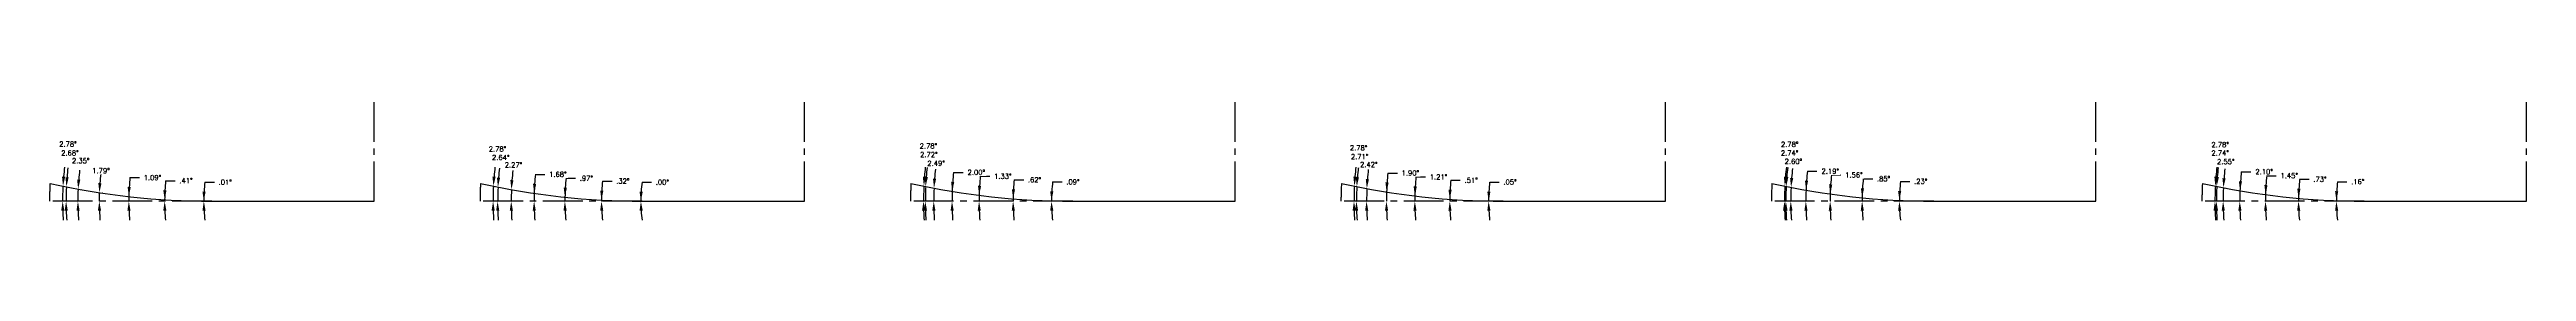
# Model space of a CAD drawing. Extents: x 129 to 184.4, y 10.4 to 28.2.
# Drawn here: x 129.47 to 176.22, y 10.4 to 12.66 of the extents above; entities that cross this region are included whole.
import ezdxf

# ---------------------------------------------------------------- set-up
doc = ezdxf.new("R2010")
doc.units = 0
doc.header["$MEASUREMENT"] = 0
doc.header["$PDMODE"] = 35
doc.linetypes.add('CENTER2', pattern=[1.125, 0.75, -0.125, 0.125, -0.125])
doc.layers.get('0').update_dxf_attribs({"linetype": 'CONTINUOUS'})
doc.layers.get('Defpoints').update_dxf_attribs({"color": 10, "linetype": 'CONTINUOUS'})
doc.layers.add('CLine', color=5, linetype='CENTER2')
doc.layers.add('Dims', color=4, linetype='CONTINUOUS')
doc.styles.add('RomanS', font='romans')
doc.dimstyles.get("Standard").update_dxf_attribs({"dimtxt": 0.094, "dimasz": 0.18, "dimexe": 0.0625, "dimexo": 0.0625, "dimgap": 0.09, "dimtad": 0, "dimtih": 1, "dimtoh": 1, "dimdec": 4, "dimzin": 4, "dimdsep": 46, "dimtxsty": 'RomanS', "dimcen": 0.09, "dimazin": 1, "dimtfac": 1, "dimtdec": 4, "dimtofl": 0, "dimtmove": 0, "dimatfit": 1, "dimfxl": 1, "dimtfill": 1, "dimtolj": 1, "dimtzin": 0, "dimarcsym": 0})

# ---------------------------------------------------------------- blocks, each defined once
blk = doc.blocks.new('*D151')
at = {"layer": 'Defpoints', "color": 0, "transparency": 16777216}
for p in [(130.964, 10.845), (130.964, 10.786), (130.964, 10.757), (135.593, 10.757)]:
    blk.add_point(p, dxfattribs=at)
at = {"layer": 'Dims', "color": 0, "lineweight": -2, "transparency": 16777216}
blk.add_line((130.985, 11.204), (131.165, 11.204), dxfattribs=at)
for start, end in [(174.4558, 178.9129), (174.4567, 176.6848), (182.2281, 184.4562)]:
    blk.add_arc((135.593, 10.757), 4.629, start, end, dxfattribs=at)
at = {"layer": 'Dims', "color": 0, "transparency": 16777216}
for points in [[(130.937, 10.576), (130.997, 10.577), (130.964, 10.757)], [(131.001, 11.023), (130.941, 11.026), (130.964, 10.845)]]:
    blk.add_solid(points, dxfattribs=at)
at = {"layer": 'Dims', "color": 0, "transparency": 16777216, "insert": (131.41, 11.204), "char_height": 0.094, "attachment_point": 5, "style": 'RomanS', "bg_fill": 3, "box_fill_scale": 1.25, "bg_fill_color": 256, "bg_fill_true_color": 13158600, "bg_fill_transparency": 0}
blk.add_mtext('\\A1;1.09°', dxfattribs=at)
blk = doc.blocks.new('*D152')
at = {"layer": 'Defpoints', "color": 0, "transparency": 16777216}
for p in [(131.64, 10.785), (131.64, 10.766), (131.64, 10.757), (135.593, 10.757)]:
    blk.add_point(p, dxfattribs=at)
at = {"layer": 'Dims', "color": 0, "lineweight": -2, "transparency": 16777216}
blk.add_line((131.659, 11.145), (131.839, 11.145), dxfattribs=at)
for start, end in [(174.3694, 179.5893), (174.3707, 176.98), (182.6093, 185.2186)]:
    blk.add_arc((135.593, 10.757), 3.953, start, end, dxfattribs=at)
at = {"layer": 'Dims', "color": 0, "transparency": 16777216}
for points in [[(131.614, 10.576), (131.674, 10.577), (131.64, 10.757)], [(131.675, 10.964), (131.615, 10.966), (131.64, 10.785)]]:
    blk.add_solid(points, dxfattribs=at)
at = {"layer": 'Dims', "color": 0, "transparency": 16777216, "insert": (132.043, 11.145), "char_height": 0.094, "attachment_point": 5, "style": 'RomanS', "bg_fill": 3, "box_fill_scale": 1.25, "bg_fill_color": 256, "bg_fill_true_color": 13158600, "bg_fill_transparency": 0}
blk.add_mtext('\\A1;.41°', dxfattribs=at)
blk = doc.blocks.new('*D153')
at = {"layer": 'Defpoints', "color": 0, "transparency": 16777216}
for p in [(130.404, 10.757), (130.407, 10.919), (130.407, 10.811), (135.593, 10.757)]:
    blk.add_point(p, dxfattribs=at)
at = {"layer": 'Dims', "color": 0, "lineweight": -2, "transparency": 16777216}
for p, q in [((130.467, 10.757), (130.469, 10.757)), ((130.469, 10.917), (130.472, 10.917))]:
    blk.add_line(p, q, dxfattribs=at)
for start, end in [(174.2335, 176.2223), (181.9888, 183.9776)]:
    blk.add_arc((135.593, 10.757), 5.186, start, end, dxfattribs=at)
at = {"layer": 'Dims', "color": 0, "transparency": 16777216}
for points in [[(130.38, 10.576), (130.44, 10.577), (130.407, 10.757)], [(130.448, 11.097), (130.388, 11.1), (130.409, 10.919)]]:
    blk.add_solid(points, dxfattribs=at)
at = {"layer": 'Dims', "color": 0, "transparency": 16777216, "insert": (130.439, 11.333), "char_height": 0.094, "attachment_point": 5, "style": 'RomanS', "bg_fill": 3, "box_fill_scale": 1.25, "bg_fill_color": 256, "bg_fill_true_color": 13158600, "bg_fill_transparency": 0}
blk.add_mtext('\\A1;1.79°', dxfattribs=at)
blk = doc.blocks.new('*D154')
at = {"layer": 'Defpoints', "color": 0, "transparency": 16777216}
for p in [(130.001, 10.757), (130.004, 10.833), (130.006, 10.986), (135.593, 10.757)]:
    blk.add_point(p, dxfattribs=at)
at = {"layer": 'Dims', "color": 0, "lineweight": -2, "transparency": 16777216}
for p, q in [((130.064, 10.757), (130.066, 10.757)), ((130.068, 10.984), (130.07, 10.983))]:
    blk.add_line(p, q, dxfattribs=at)
for start, end in [(173.9578, 175.8031), (181.8452, 183.6905)]:
    blk.add_arc((135.593, 10.757), 5.589, start, end, dxfattribs=at)
at = {"layer": 'Dims', "color": 0, "transparency": 16777216}
for points in [[(129.976, 10.576), (130.036, 10.577), (130.003, 10.757)], [(130.048, 11.164), (129.988, 11.167), (130.008, 10.986)]]:
    blk.add_solid(points, dxfattribs=at)
at = {"layer": 'Dims', "color": 0, "transparency": 16777216, "insert": (130.056, 11.522), "char_height": 0.094, "attachment_point": 5, "style": 'RomanS', "bg_fill": 3, "box_fill_scale": 1.25, "bg_fill_color": 256, "bg_fill_true_color": 13158600, "bg_fill_transparency": 0}
blk.add_mtext('\\A1;2.35°', dxfattribs=at)
blk = doc.blocks.new('*D155')
at = {"layer": 'Defpoints', "color": 0, "transparency": 16777216}
for p in [(129.779, 10.757), (129.781, 10.847), (129.786, 11.028), (135.593, 10.757)]:
    blk.add_point(p, dxfattribs=at)
at = {"layer": 'Dims', "color": 0, "lineweight": -2, "transparency": 16777216}
for p, q in [((129.842, 10.757), (129.843, 10.757)), ((129.848, 11.025), (129.849, 11.025))]:
    blk.add_line(p, q, dxfattribs=at)
for start, end in [(173.7732, 175.5475), (181.7744, 183.5487)]:
    blk.add_arc((135.593, 10.757), 5.813, start, end, dxfattribs=at)
at = {"layer": 'Dims', "color": 0, "transparency": 16777216}
for points in [[(129.753, 10.576), (129.813, 10.577), (129.78, 10.757)], [(129.828, 11.206), (129.768, 11.21), (129.786, 11.028)]]:
    blk.add_solid(points, dxfattribs=at)
at = {"layer": 'Dims', "color": 0, "transparency": 16777216, "insert": (129.852, 11.669), "char_height": 0.094, "attachment_point": 5, "style": 'RomanS', "bg_fill": 3, "box_fill_scale": 1.25, "bg_fill_color": 256, "bg_fill_true_color": 13158600, "bg_fill_transparency": 0}
blk.add_mtext('\\A1;2.68°', dxfattribs=at)
blk = doc.blocks.new('*D156')
at = {"layer": 'Defpoints', "color": 0, "transparency": 16777216}
for p in [(129.714, 10.757), (129.716, 10.852), (129.721, 11.042), (135.593, 10.757)]:
    blk.add_point(p, dxfattribs=at)
at = {"layer": 'Dims', "color": 0, "lineweight": -2, "transparency": 16777216}
for p, q in [((129.776, 10.757), (129.777, 10.757)), ((129.783, 11.038), (129.784, 11.038))]:
    blk.add_line(p, q, dxfattribs=at)
for start, end in [(173.7137, 175.4684), (181.7547, 183.5094)]:
    blk.add_arc((135.593, 10.757), 5.878, start, end, dxfattribs=at)
at = {"layer": 'Dims', "color": 0, "transparency": 16777216}
for points in [[(129.763, 11.219), (129.703, 11.223), (129.722, 11.041)], [(129.688, 10.576), (129.748, 10.577), (129.715, 10.757)]]:
    blk.add_solid(points, dxfattribs=at)
at = {"layer": 'Dims', "color": 0, "transparency": 16777216, "insert": (129.815, 11.838), "char_height": 0.094, "attachment_point": 5, "style": 'RomanS', "bg_fill": 3, "box_fill_scale": 1.25, "bg_fill_color": 256, "bg_fill_true_color": 13158600, "bg_fill_transparency": 0}
blk.add_mtext('\\A1;2.78°', dxfattribs=at)
blk = doc.blocks.new('*D157')
at = {"layer": 'Defpoints', "color": 0, "transparency": 16777216}
for p in [(132.379, 10.757), (132.379, 10.757), (132.379, 10.757), (135.593, 10.757)]:
    blk.add_point(p, dxfattribs=at)
at = {"layer": 'Dims', "color": 0, "lineweight": -2, "transparency": 16777216}
blk.add_line((132.399, 11.117), (132.579, 11.117), dxfattribs=at)
for start, end in [(173.5636, 179.9855), (173.5661, 176.7758), (183.2097, 186.4194)]:
    blk.add_arc((135.593, 10.757), 3.214, start, end, dxfattribs=at)
at = {"layer": 'Dims', "color": 0, "transparency": 16777216}
for points in [[(132.414, 10.937), (132.354, 10.938), (132.379, 10.757)], [(132.354, 10.576), (132.414, 10.578), (132.379, 10.757)]]:
    blk.add_solid(points, dxfattribs=at)
at = {"layer": 'Dims', "color": 0, "transparency": 16777216, "insert": (132.783, 11.117), "char_height": 0.094, "attachment_point": 5, "style": 'RomanS', "bg_fill": 3, "box_fill_scale": 1.25, "bg_fill_color": 256, "bg_fill_true_color": 13158600, "bg_fill_transparency": 0}
blk.add_mtext('\\A1;.01°', dxfattribs=at)
blk = doc.blocks.new('*D158')
at = {"layer": 'Defpoints', "color": 0, "transparency": 16777216}
for p in [(140.629, 10.757), (140.629, 10.757), (140.629, 10.757), (143.718, 10.757)]:
    blk.add_point(p, dxfattribs=at)
at = {"layer": 'Dims', "color": 0, "lineweight": -2, "transparency": 16777216}
blk.add_line((140.65, 11.116), (140.83, 11.116), dxfattribs=at)
for start, end in [(173.3175, 179.9995), (173.3204, 176.66), (183.3396, 186.6792)]:
    blk.add_arc((143.718, 10.757), 3.089, start, end, dxfattribs=at)
at = {"layer": 'Dims', "color": 0, "transparency": 16777216}
for points in [[(140.664, 10.936), (140.604, 10.937), (140.629, 10.757)], [(140.604, 10.576), (140.664, 10.578), (140.629, 10.757)]]:
    blk.add_solid(points, dxfattribs=at)
at = {"layer": 'Dims', "color": 0, "transparency": 16777216, "insert": (141.034, 11.116), "char_height": 0.094, "attachment_point": 5, "style": 'RomanS', "bg_fill": 3, "box_fill_scale": 1.25, "bg_fill_color": 256, "bg_fill_true_color": 13158600, "bg_fill_transparency": 0}
blk.add_mtext('\\A1;.00°', dxfattribs=at)
blk = doc.blocks.new('*D159')
at = {"layer": 'Defpoints', "color": 0, "transparency": 16777216}
for p in [(139.885, 10.778), (139.885, 10.764), (139.885, 10.757), (143.718, 10.757)]:
    blk.add_point(p, dxfattribs=at)
at = {"layer": 'Dims', "color": 0, "lineweight": -2, "transparency": 16777216}
blk.add_line((139.904, 11.137), (140.084, 11.137), dxfattribs=at)
for start, end in [(174.2992, 179.6833), (174.3007, 176.992), (182.6913, 185.3827)]:
    blk.add_arc((143.718, 10.757), 3.832, start, end, dxfattribs=at)
at = {"layer": 'Dims', "color": 0, "transparency": 16777216}
for points in [[(139.86, 10.576), (139.92, 10.577), (139.885, 10.757)], [(139.921, 10.957), (139.861, 10.959), (139.885, 10.778)]]:
    blk.add_solid(points, dxfattribs=at)
at = {"layer": 'Dims', "color": 0, "transparency": 16777216, "insert": (140.288, 11.137), "char_height": 0.094, "attachment_point": 5, "style": 'RomanS', "bg_fill": 3, "box_fill_scale": 1.25, "bg_fill_color": 256, "bg_fill_true_color": 13158600, "bg_fill_transparency": 0}
blk.add_mtext('\\A1;.32°', dxfattribs=at)
blk = doc.blocks.new('*D160')
at = {"layer": 'Defpoints', "color": 0, "transparency": 16777216}
for p in [(139.194, 10.757), (139.195, 10.833), (139.195, 10.782), (143.718, 10.757)]:
    blk.add_point(p, dxfattribs=at)
at = {"layer": 'Dims', "color": 0, "lineweight": -2, "transparency": 16777216}
blk.add_line((139.216, 11.192), (139.396, 11.192), dxfattribs=at)
for start, end in [(174.4716, 179.0329), (174.4725, 176.7527), (182.2802, 184.5605)]:
    blk.add_arc((143.718, 10.757), 4.523, start, end, dxfattribs=at)
at = {"layer": 'Dims', "color": 0, "transparency": 16777216}
for points in [[(139.168, 10.576), (139.228, 10.577), (139.194, 10.757)], [(139.232, 11.012), (139.172, 11.014), (139.195, 10.833)]]:
    blk.add_solid(points, dxfattribs=at)
at = {"layer": 'Dims', "color": 0, "transparency": 16777216, "insert": (139.6, 11.192), "char_height": 0.094, "attachment_point": 5, "style": 'RomanS', "bg_fill": 3, "box_fill_scale": 1.25, "bg_fill_color": 256, "bg_fill_true_color": 13158600, "bg_fill_transparency": 0}
blk.add_mtext('\\A1;.97°', dxfattribs=at)
blk = doc.blocks.new('*D161')
at = {"layer": 'Defpoints', "color": 0, "transparency": 16777216}
for p in [(138.613, 10.807), (138.613, 10.757), (138.615, 10.906), (143.718, 10.757)]:
    blk.add_point(p, dxfattribs=at)
at = {"layer": 'Dims', "color": 0, "lineweight": -2, "transparency": 16777216}
blk.add_line((138.638, 11.265), (138.818, 11.265), dxfattribs=at)
for start, end in [(174.2808, 178.322), (174.2814, 176.3017), (182.0203, 184.0405)]:
    blk.add_arc((143.718, 10.757), 5.105, start, end, dxfattribs=at)
at = {"layer": 'Dims', "color": 0, "transparency": 16777216}
for points in [[(138.586, 10.576), (138.646, 10.577), (138.613, 10.757)], [(138.653, 11.085), (138.593, 11.087), (138.615, 10.906)]]:
    blk.add_solid(points, dxfattribs=at)
at = {"layer": 'Dims', "color": 0, "transparency": 16777216, "insert": (139.062, 11.265), "char_height": 0.094, "attachment_point": 5, "style": 'RomanS', "bg_fill": 3, "box_fill_scale": 1.25, "bg_fill_color": 256, "bg_fill_true_color": 13158600, "bg_fill_transparency": 0}
blk.add_mtext('\\A1;1.68°', dxfattribs=at)
blk = doc.blocks.new('*D162')
at = {"layer": 'Defpoints', "color": 0, "transparency": 16777216}
for p in [(138.181, 10.83), (138.181, 10.757), (138.186, 10.976), (143.718, 10.757)]:
    blk.add_point(p, dxfattribs=at)
at = {"layer": 'Dims', "color": 0, "lineweight": -2, "transparency": 16777216}
for p, q in [((138.119, 10.757), (138.118, 10.757)), ((138.123, 10.979), (138.123, 10.979))]:
    blk.add_line(p, q, dxfattribs=at)
for start, end in [(174.0021, 175.8649), (181.8627, 183.7255)]:
    blk.add_arc((143.718, 10.757), 5.537, start, end, dxfattribs=at)
at = {"layer": 'Dims', "color": 0, "transparency": 16777216}
for points in [[(138.154, 10.576), (138.214, 10.577), (138.181, 10.757)], [(138.225, 11.154), (138.165, 11.158), (138.185, 10.976)]]:
    blk.add_solid(points, dxfattribs=at)
at = {"layer": 'Dims', "color": 0, "transparency": 16777216, "insert": (138.224, 11.444), "char_height": 0.094, "attachment_point": 5, "style": 'RomanS', "bg_fill": 3, "box_fill_scale": 1.25, "bg_fill_color": 256, "bg_fill_true_color": 13158600, "bg_fill_transparency": 0}
blk.add_mtext('\\A1;2.27°', dxfattribs=at)
blk = doc.blocks.new('*D163')
at = {"layer": 'Defpoints', "color": 0, "transparency": 16777216}
for p in [(137.925, 10.846), (137.928, 10.757), (137.934, 11.024), (143.718, 10.757)]:
    blk.add_point(p, dxfattribs=at)
at = {"layer": 'Dims', "color": 0, "lineweight": -2, "transparency": 16777216}
for p, q in [((137.866, 10.757), (137.862, 10.757)), ((137.872, 11.026), (137.868, 11.027))]:
    blk.add_line(p, q, dxfattribs=at)
for start, end in [(173.7967, 175.577), (181.7803, 183.5606)]:
    blk.add_arc((143.718, 10.757), 5.793, start, end, dxfattribs=at)
at = {"layer": 'Dims', "color": 0, "transparency": 16777216}
for points in [[(137.897, 10.576), (137.957, 10.577), (137.924, 10.757)], [(137.972, 11.202), (137.912, 11.205), (137.931, 11.024)]]:
    blk.add_solid(points, dxfattribs=at)
at = {"layer": 'Dims', "color": 0, "transparency": 16777216, "insert": (137.984, 11.584), "char_height": 0.094, "attachment_point": 5, "style": 'RomanS', "bg_fill": 3, "box_fill_scale": 1.25, "bg_fill_color": 256, "bg_fill_true_color": 13158600, "bg_fill_transparency": 0}
blk.add_mtext('\\A1;2.64°', dxfattribs=at)
blk = doc.blocks.new('*D164')
at = {"layer": 'Defpoints', "color": 0, "transparency": 16777216}
for p in [(137.839, 10.852), (137.839, 10.757), (137.846, 11.041), (143.718, 10.757)]:
    blk.add_point(p, dxfattribs=at)
at = {"layer": 'Dims', "color": 0, "lineweight": -2, "transparency": 16777216}
for p, q in [((137.901, 10.757), (137.901, 10.757)), ((137.908, 11.038), (137.908, 11.038))]:
    blk.add_line(p, q, dxfattribs=at)
for start, end in [(173.7144, 175.4687), (181.7543, 183.5087)]:
    blk.add_arc((143.718, 10.757), 5.879, start, end, dxfattribs=at)
at = {"layer": 'Dims', "color": 0, "transparency": 16777216}
for points in [[(137.887, 11.219), (137.827, 11.223), (137.846, 11.041)], [(137.811, 10.576), (137.871, 10.577), (137.839, 10.757)]]:
    blk.add_solid(points, dxfattribs=at)
at = {"layer": 'Dims', "color": 0, "transparency": 16777216, "insert": (137.922, 11.745), "char_height": 0.094, "attachment_point": 5, "style": 'RomanS', "bg_fill": 3, "box_fill_scale": 1.25, "bg_fill_color": 256, "bg_fill_true_color": 13158600, "bg_fill_transparency": 0}
blk.add_mtext('\\A1;2.78°', dxfattribs=at)
blk = doc.blocks.new('*D165')
at = {"layer": 'Defpoints', "color": 0, "transparency": 16777216}
for p in [(148.379, 10.762), (148.379, 10.759), (148.379, 10.757), (151.843, 10.757)]:
    blk.add_point(p, dxfattribs=at)
at = {"layer": 'Dims', "color": 0, "lineweight": -2, "transparency": 16777216}
blk.add_line((148.399, 11.122), (148.579, 11.122), dxfattribs=at)
for start, end in [(173.9465, 179.9051), (173.9486, 176.9268), (182.9783, 185.9566)]:
    blk.add_arc((151.843, 10.757), 3.463, start, end, dxfattribs=at)
at = {"layer": 'Dims', "color": 0, "transparency": 16777216}
for points in [[(148.414, 10.942), (148.354, 10.943), (148.379, 10.762)], [(148.354, 10.576), (148.414, 10.578), (148.379, 10.757)]]:
    blk.add_solid(points, dxfattribs=at)
at = {"layer": 'Dims', "color": 0, "transparency": 16777216, "insert": (148.783, 11.122), "char_height": 0.094, "attachment_point": 5, "style": 'RomanS', "bg_fill": 3, "box_fill_scale": 1.25, "bg_fill_color": 256, "bg_fill_true_color": 13158600, "bg_fill_transparency": 0}
blk.add_mtext('\\A1;.09°', dxfattribs=at)
blk = doc.blocks.new('*D166')
at = {"layer": 'Defpoints', "color": 0, "transparency": 16777216}
for p in [(147.654, 10.757), (147.655, 10.802), (147.655, 10.772), (151.843, 10.757)]:
    blk.add_point(p, dxfattribs=at)
at = {"layer": 'Dims', "color": 0, "lineweight": -2, "transparency": 16777216}
blk.add_line((147.674, 11.161), (147.854, 11.161), dxfattribs=at)
for start, end in [(174.4537, 179.3802), (174.4548, 176.9175), (182.4627, 184.9253)]:
    blk.add_arc((151.843, 10.757), 4.188, start, end, dxfattribs=at)
at = {"layer": 'Dims', "color": 0, "transparency": 16777216}
for points in [[(147.628, 10.576), (147.688, 10.577), (147.654, 10.757)], [(147.691, 10.981), (147.631, 10.983), (147.655, 10.802)]]:
    blk.add_solid(points, dxfattribs=at)
at = {"layer": 'Dims', "color": 0, "transparency": 16777216, "insert": (148.058, 11.161), "char_height": 0.094, "attachment_point": 5, "style": 'RomanS', "bg_fill": 3, "box_fill_scale": 1.25, "bg_fill_color": 256, "bg_fill_true_color": 13158600, "bg_fill_transparency": 0}
blk.add_mtext('\\A1;.62°', dxfattribs=at)
blk = doc.blocks.new('*D167')
at = {"layer": 'Defpoints', "color": 0, "transparency": 16777216}
for p in [(147.012, 10.794), (147.012, 10.757), (147.013, 10.869), (151.843, 10.757)]:
    blk.add_point(p, dxfattribs=at)
at = {"layer": 'Dims', "color": 0, "lineweight": -2, "transparency": 16777216}
blk.add_line((147.035, 11.228), (147.215, 11.228), dxfattribs=at)
for start, end in [(174.4012, 178.6721), (174.402, 176.537), (182.135, 184.2701)]:
    blk.add_arc((151.843, 10.757), 4.831, start, end, dxfattribs=at)
at = {"layer": 'Dims', "color": 0, "transparency": 16777216}
for points in [[(146.985, 10.576), (147.045, 10.577), (147.012, 10.757)], [(147.051, 11.047), (146.991, 11.05), (147.013, 10.869)]]:
    blk.add_solid(points, dxfattribs=at)
at = {"layer": 'Dims', "color": 0, "transparency": 16777216, "insert": (147.459, 11.228), "char_height": 0.094, "attachment_point": 5, "style": 'RomanS', "bg_fill": 3, "box_fill_scale": 1.25, "bg_fill_color": 256, "bg_fill_true_color": 13158600, "bg_fill_transparency": 0}
blk.add_mtext('\\A1;1.33°', dxfattribs=at)
blk = doc.blocks.new('*D168')
at = {"layer": 'Defpoints', "color": 0, "transparency": 16777216}
for p in [(146.501, 10.819), (146.501, 10.757), (146.504, 10.943), (151.843, 10.757)]:
    blk.add_point(p, dxfattribs=at)
at = {"layer": 'Dims', "color": 0, "lineweight": -2, "transparency": 16777216}
blk.add_line((146.529, 11.302), (146.709, 11.302), dxfattribs=at)
for start, end in [(174.1399, 178.0021), (174.1405, 176.0713), (181.9308, 183.8617)]:
    blk.add_arc((151.843, 10.757), 5.342, start, end, dxfattribs=at)
at = {"layer": 'Dims', "color": 0, "transparency": 16777216}
for points in [[(146.474, 10.576), (146.534, 10.577), (146.501, 10.757)], [(146.544, 11.121), (146.484, 11.124), (146.504, 10.943)]]:
    blk.add_solid(points, dxfattribs=at)
at = {"layer": 'Dims', "color": 0, "transparency": 16777216, "insert": (146.96, 11.302), "char_height": 0.094, "attachment_point": 5, "style": 'RomanS', "bg_fill": 3, "box_fill_scale": 1.25, "bg_fill_color": 256, "bg_fill_true_color": 13158600, "bg_fill_transparency": 0}
blk.add_mtext('\\A1;2.00°', dxfattribs=at)
blk = doc.blocks.new('*D169')
at = {"layer": 'Defpoints', "color": 0, "transparency": 16777216}
for p in [(146.156, 10.757), (146.157, 10.839), (146.162, 11.004), (151.843, 10.757)]:
    blk.add_point(p, dxfattribs=at)
at = {"layer": 'Dims', "color": 0, "lineweight": -2, "transparency": 16777216}
for p, q in [((146.094, 10.757), (146.093, 10.757)), ((146.099, 11.006), (146.099, 11.006))]:
    blk.add_line(p, q, dxfattribs=at)
for start, end in [(173.8826, 175.6963), (181.8137, 183.6273)]:
    blk.add_arc((151.843, 10.757), 5.687, start, end, dxfattribs=at)
at = {"layer": 'Dims', "color": 0, "transparency": 16777216}
for points in [[(146.129, 10.576), (146.189, 10.577), (146.156, 10.757)], [(146.202, 11.182), (146.142, 11.185), (146.161, 11.004)]]:
    blk.add_solid(points, dxfattribs=at)
at = {"layer": 'Dims', "color": 0, "transparency": 16777216, "insert": (146.201, 11.473), "char_height": 0.094, "attachment_point": 5, "style": 'RomanS', "bg_fill": 3, "box_fill_scale": 1.25, "bg_fill_color": 256, "bg_fill_true_color": 13158600, "bg_fill_transparency": 0}
blk.add_mtext('\\A1;2.49°', dxfattribs=at)
blk = doc.blocks.new('*D170')
at = {"layer": 'Defpoints', "color": 0, "transparency": 16777216}
for p in [(145.998, 10.849), (145.998, 10.757), (146.005, 11.035), (151.843, 10.757)]:
    blk.add_point(p, dxfattribs=at)
at = {"layer": 'Dims', "color": 0, "lineweight": -2, "transparency": 16777216}
for p, q in [((145.936, 10.757), (145.934, 10.757)), ((145.942, 11.038), (145.941, 11.038))]:
    blk.add_line(p, q, dxfattribs=at)
for start, end in [(173.7465, 175.5108), (181.7643, 183.5285)]:
    blk.add_arc((151.843, 10.757), 5.846, start, end, dxfattribs=at)
at = {"layer": 'Dims', "color": 0, "transparency": 16777216}
for points in [[(145.97, 10.576), (146.03, 10.577), (145.997, 10.757)], [(146.045, 11.212), (145.985, 11.216), (146.003, 11.035)]]:
    blk.add_solid(points, dxfattribs=at)
at = {"layer": 'Dims', "color": 0, "transparency": 16777216, "insert": (146.064, 11.64), "char_height": 0.094, "attachment_point": 5, "style": 'RomanS', "bg_fill": 3, "box_fill_scale": 1.25, "bg_fill_color": 256, "bg_fill_true_color": 13158600, "bg_fill_transparency": 0}
blk.add_mtext('\\A1;2.72°', dxfattribs=at)
blk = doc.blocks.new('*D171')
at = {"layer": 'Defpoints', "color": 0, "transparency": 16777216}
for p in [(145.963, 10.852), (145.964, 10.757), (145.971, 11.042), (151.843, 10.757)]:
    blk.add_point(p, dxfattribs=at)
at = {"layer": 'Dims', "color": 0, "lineweight": -2, "transparency": 16777216}
for p, q in [((145.901, 10.757), (145.899, 10.757)), ((145.908, 11.045), (145.906, 11.045))]:
    blk.add_line(p, q, dxfattribs=at)
for start, end in [(173.7154, 175.4692), (181.7538, 183.5076)]:
    blk.add_arc((151.843, 10.757), 5.881, start, end, dxfattribs=at)
at = {"layer": 'Dims', "color": 0, "transparency": 16777216}
for points in [[(146.01, 11.219), (145.95, 11.223), (145.969, 11.042)], [(145.935, 10.576), (145.995, 10.577), (145.962, 10.757)]]:
    blk.add_solid(points, dxfattribs=at)
at = {"layer": 'Dims', "color": 0, "transparency": 16777216, "insert": (146.056, 11.802), "char_height": 0.094, "attachment_point": 5, "style": 'RomanS', "bg_fill": 3, "box_fill_scale": 1.25, "bg_fill_color": 256, "bg_fill_true_color": 13158600, "bg_fill_transparency": 0}
blk.add_mtext('\\A1;2.78°', dxfattribs=at)
blk = doc.blocks.new('*D172')
at = {"layer": 'Defpoints', "color": 0, "transparency": 16777216}
for p in [(156.629, 10.759), (156.629, 10.758), (156.629, 10.757), (159.968, 10.757)]:
    blk.add_point(p, dxfattribs=at)
at = {"layer": 'Dims', "color": 0, "lineweight": -2, "transparency": 16777216}
blk.add_line((156.649, 11.119), (156.829, 11.119), dxfattribs=at)
for start, end in [(173.772, 179.9533), (173.7743, 176.8638), (183.0895, 186.179)]:
    blk.add_arc((159.968, 10.757), 3.339, start, end, dxfattribs=at)
at = {"layer": 'Dims', "color": 0, "transparency": 16777216}
for points in [[(156.664, 10.938), (156.604, 10.94), (156.629, 10.759)], [(156.604, 10.576), (156.664, 10.578), (156.629, 10.757)]]:
    blk.add_solid(points, dxfattribs=at)
at = {"layer": 'Dims', "color": 0, "transparency": 16777216, "insert": (157.033, 11.119), "char_height": 0.094, "attachment_point": 5, "style": 'RomanS', "bg_fill": 3, "box_fill_scale": 1.25, "bg_fill_color": 256, "bg_fill_true_color": 13158600, "bg_fill_transparency": 0}
blk.add_mtext('\\A1;.05°', dxfattribs=at)
blk = doc.blocks.new('*D173')
at = {"layer": 'Defpoints', "color": 0, "transparency": 16777216}
for p in [(155.896, 10.793), (155.896, 10.769), (155.896, 10.757), (159.968, 10.757)]:
    blk.add_point(p, dxfattribs=at)
at = {"layer": 'Dims', "color": 0, "lineweight": -2, "transparency": 16777216}
blk.add_line((155.915, 11.153), (156.095, 11.153), dxfattribs=at)
for start, end in [(174.4201, 179.4878), (174.4214, 176.9546), (182.5332, 185.0664)]:
    blk.add_arc((159.968, 10.757), 4.072, start, end, dxfattribs=at)
at = {"layer": 'Dims', "color": 0, "transparency": 16777216}
for points in [[(155.87, 10.576), (155.93, 10.577), (155.896, 10.757)], [(155.932, 10.972), (155.872, 10.974), (155.896, 10.793)]]:
    blk.add_solid(points, dxfattribs=at)
at = {"layer": 'Dims', "color": 0, "transparency": 16777216, "insert": (156.3, 11.153), "char_height": 0.094, "attachment_point": 5, "style": 'RomanS', "bg_fill": 3, "box_fill_scale": 1.25, "bg_fill_color": 256, "bg_fill_true_color": 13158600, "bg_fill_transparency": 0}
blk.add_mtext('\\A1;.51°', dxfattribs=at)
blk = doc.blocks.new('*D174')
at = {"layer": 'Defpoints', "color": 0, "transparency": 16777216}
for p in [(155.236, 10.79), (155.236, 10.757), (155.237, 10.856), (159.968, 10.757)]:
    blk.add_point(p, dxfattribs=at)
at = {"layer": 'Dims', "color": 0, "lineweight": -2, "transparency": 16777216}
blk.add_line((155.258, 11.216), (155.438, 11.216), dxfattribs=at)
for start, end in [(174.4319, 178.7923), (174.4327, 176.6125), (182.1798, 184.3595)]:
    blk.add_arc((159.968, 10.757), 4.732, start, end, dxfattribs=at)
at = {"layer": 'Dims', "color": 0, "transparency": 16777216}
for points in [[(155.209, 10.576), (155.269, 10.577), (155.236, 10.757)], [(155.274, 11.035), (155.214, 11.037), (155.237, 10.856)]]:
    blk.add_solid(points, dxfattribs=at)
at = {"layer": 'Dims', "color": 0, "transparency": 16777216, "insert": (155.683, 11.216), "char_height": 0.094, "attachment_point": 5, "style": 'RomanS', "bg_fill": 3, "box_fill_scale": 1.25, "bg_fill_color": 256, "bg_fill_true_color": 13158600, "bg_fill_transparency": 0}
blk.add_mtext('\\A1;1.21°', dxfattribs=at)
blk = doc.blocks.new('*D175')
at = {"layer": 'Defpoints', "color": 0, "transparency": 16777216}
for p in [(154.7, 10.757), (154.701, 10.815), (154.703, 10.931), (159.968, 10.757)]:
    blk.add_point(p, dxfattribs=at)
at = {"layer": 'Dims', "color": 0, "lineweight": -2, "transparency": 16777216}
blk.add_line((154.727, 11.29), (154.907, 11.29), dxfattribs=at)
for start, end in [(174.1876, 178.1044), (174.1882, 176.1463), (181.9581, 183.9162)]:
    blk.add_arc((159.968, 10.757), 5.267, start, end, dxfattribs=at)
at = {"layer": 'Dims', "color": 0, "transparency": 16777216}
for points in [[(154.673, 10.576), (154.733, 10.577), (154.7, 10.757)], [(154.742, 11.109), (154.682, 11.112), (154.703, 10.931)]]:
    blk.add_solid(points, dxfattribs=at)
at = {"layer": 'Dims', "color": 0, "transparency": 16777216, "insert": (155.152, 11.29), "char_height": 0.094, "attachment_point": 5, "style": 'RomanS', "bg_fill": 3, "box_fill_scale": 1.25, "bg_fill_color": 256, "bg_fill_true_color": 13158600, "bg_fill_transparency": 0}
blk.add_mtext('\\A1;1.90°', dxfattribs=at)
blk = doc.blocks.new('*D176')
at = {"layer": 'Defpoints', "color": 0, "transparency": 16777216}
for p in [(154.326, 10.836), (154.326, 10.757), (154.331, 10.995), (159.968, 10.757)]:
    blk.add_point(p, dxfattribs=at)
at = {"layer": 'Dims', "color": 0, "lineweight": -2, "transparency": 16777216}
for p, q in [((154.264, 10.757), (154.263, 10.757)), ((154.269, 10.998), (154.268, 10.998))]:
    blk.add_line(p, q, dxfattribs=at)
for start, end in [(173.9197, 175.7477), (181.8279, 183.6559)]:
    blk.add_arc((159.968, 10.757), 5.642, start, end, dxfattribs=at)
at = {"layer": 'Dims', "color": 0, "transparency": 16777216}
for points in [[(154.298, 10.576), (154.358, 10.577), (154.325, 10.757)], [(154.371, 11.173), (154.311, 11.177), (154.33, 10.995)]]:
    blk.add_solid(points, dxfattribs=at)
at = {"layer": 'Dims', "color": 0, "transparency": 16777216, "insert": (154.368, 11.451), "char_height": 0.094, "attachment_point": 5, "style": 'RomanS', "bg_fill": 3, "box_fill_scale": 1.25, "bg_fill_color": 256, "bg_fill_true_color": 13158600, "bg_fill_transparency": 0}
blk.add_mtext('\\A1;2.42°', dxfattribs=at)
blk = doc.blocks.new('*D177')
at = {"layer": 'Defpoints', "color": 0, "transparency": 16777216}
for p in [(154.135, 10.848), (154.136, 10.757), (154.143, 11.032), (159.968, 10.757)]:
    blk.add_point(p, dxfattribs=at)
at = {"layer": 'Dims', "color": 0, "lineweight": -2, "transparency": 16777216}
for p, q in [((154.074, 10.757), (154.072, 10.757)), ((154.08, 11.035), (154.078, 11.035))]:
    blk.add_line(p, q, dxfattribs=at)
for start, end in [(173.7585, 175.5264), (181.768, 183.536)]:
    blk.add_arc((159.968, 10.757), 5.834, start, end, dxfattribs=at)
at = {"layer": 'Dims', "color": 0, "transparency": 16777216}
for points in [[(154.107, 10.576), (154.167, 10.577), (154.134, 10.757)], [(154.182, 11.21), (154.122, 11.214), (154.141, 11.032)]]:
    blk.add_solid(points, dxfattribs=at)
at = {"layer": 'Dims', "color": 0, "transparency": 16777216, "insert": (154.195, 11.601), "char_height": 0.094, "attachment_point": 5, "style": 'RomanS', "bg_fill": 3, "box_fill_scale": 1.25, "bg_fill_color": 256, "bg_fill_true_color": 13158600, "bg_fill_transparency": 0}
blk.add_mtext('\\A1;2.71°', dxfattribs=at)
blk = doc.blocks.new('*D178')
at = {"layer": 'Defpoints', "color": 0, "transparency": 16777216}
for p in [(154.089, 10.852), (154.089, 10.757), (154.096, 11.042), (159.968, 10.757)]:
    blk.add_point(p, dxfattribs=at)
at = {"layer": 'Dims', "color": 0, "lineweight": -2, "transparency": 16777216}
for p, q in [((154.026, 10.757), (154.026, 10.757)), ((154.033, 11.045), (154.033, 11.045))]:
    blk.add_line(p, q, dxfattribs=at)
for start, end in [(173.7147, 175.4689), (181.7542, 183.5083)]:
    blk.add_arc((159.968, 10.757), 5.88, start, end, dxfattribs=at)
at = {"layer": 'Dims', "color": 0, "transparency": 16777216}
for points in [[(154.136, 11.219), (154.077, 11.223), (154.095, 11.042)], [(154.061, 10.576), (154.121, 10.577), (154.088, 10.757)]]:
    blk.add_solid(points, dxfattribs=at)
at = {"layer": 'Dims', "color": 0, "transparency": 16777216, "insert": (154.176, 11.767), "char_height": 0.094, "attachment_point": 5, "style": 'RomanS', "bg_fill": 3, "box_fill_scale": 1.25, "bg_fill_color": 256, "bg_fill_true_color": 13158600, "bg_fill_transparency": 0}
blk.add_mtext('\\A1;2.78°', dxfattribs=at)
blk = doc.blocks.new('*D179')
at = {"layer": 'Defpoints', "color": 0, "transparency": 16777216}
for p in [(164.382, 10.772), (164.382, 10.762), (164.382, 10.757), (168.093, 10.757)]:
    blk.add_point(p, dxfattribs=at)
at = {"layer": 'Dims', "color": 0, "lineweight": -2, "transparency": 16777216}
blk.add_line((164.401, 11.131), (164.581, 11.131), dxfattribs=at)
for start, end in [(174.2071, 179.7684), (174.2088, 176.9886), (182.7798, 185.5596)]:
    blk.add_arc((168.093, 10.757), 3.71, start, end, dxfattribs=at)
at = {"layer": 'Dims', "color": 0, "transparency": 16777216}
for points in [[(164.417, 10.951), (164.357, 10.952), (164.382, 10.772)], [(164.357, 10.576), (164.417, 10.577), (164.382, 10.757)]]:
    blk.add_solid(points, dxfattribs=at)
at = {"layer": 'Dims', "color": 0, "transparency": 16777216, "insert": (164.785, 11.131), "char_height": 0.094, "attachment_point": 5, "style": 'RomanS', "bg_fill": 3, "box_fill_scale": 1.25, "bg_fill_color": 256, "bg_fill_true_color": 13158600, "bg_fill_transparency": 0}
blk.add_mtext('\\A1;.23°', dxfattribs=at)
blk = doc.blocks.new('*D180')
at = {"layer": 'Defpoints', "color": 0, "transparency": 16777216}
for p in [(163.678, 10.778), (163.678, 10.757), (163.679, 10.822), (168.093, 10.757)]:
    blk.add_point(p, dxfattribs=at)
at = {"layer": 'Dims', "color": 0, "lineweight": -2, "transparency": 16777216}
blk.add_line((163.699, 11.181), (163.879, 11.181), dxfattribs=at)
for start, end in [(174.4776, 179.1516), (174.4785, 176.8151), (182.3365, 184.673)]:
    blk.add_arc((168.093, 10.757), 4.414, start, end, dxfattribs=at)
at = {"layer": 'Dims', "color": 0, "transparency": 16777216}
for points in [[(163.652, 10.576), (163.712, 10.577), (163.678, 10.757)], [(163.715, 11.001), (163.655, 11.003), (163.679, 10.822)]]:
    blk.add_solid(points, dxfattribs=at)
at = {"layer": 'Dims', "color": 0, "transparency": 16777216, "insert": (164.083, 11.181), "char_height": 0.094, "attachment_point": 5, "style": 'RomanS', "bg_fill": 3, "box_fill_scale": 1.25, "bg_fill_color": 256, "bg_fill_true_color": 13158600, "bg_fill_transparency": 0}
blk.add_mtext('\\A1;.85°', dxfattribs=at)
blk = doc.blocks.new('*D181')
at = {"layer": 'Defpoints', "color": 0, "transparency": 16777216}
for p in [(163.075, 10.802), (163.075, 10.757), (163.077, 10.894), (168.093, 10.757)]:
    blk.add_point(p, dxfattribs=at)
at = {"layer": 'Dims', "color": 0, "lineweight": -2, "transparency": 16777216}
blk.add_line((163.1, 11.253), (163.28, 11.253), dxfattribs=at)
for start, end in [(174.3245, 178.4362), (174.3252, 176.3807), (182.0555, 184.111)]:
    blk.add_arc((168.093, 10.757), 5.018, start, end, dxfattribs=at)
at = {"layer": 'Dims', "color": 0, "transparency": 16777216}
for points in [[(163.048, 10.576), (163.108, 10.577), (163.075, 10.757)], [(163.115, 11.072), (163.055, 11.075), (163.077, 10.894)]]:
    blk.add_solid(points, dxfattribs=at)
at = {"layer": 'Dims', "color": 0, "transparency": 16777216, "insert": (163.524, 11.253), "char_height": 0.094, "attachment_point": 5, "style": 'RomanS', "bg_fill": 3, "box_fill_scale": 1.25, "bg_fill_color": 256, "bg_fill_true_color": 13158600, "bg_fill_transparency": 0}
blk.add_mtext('\\A1;1.56°', dxfattribs=at)
blk = doc.blocks.new('*D182')
at = {"layer": 'Defpoints', "color": 0, "transparency": 16777216}
for p in [(162.616, 10.757), (162.617, 10.826), (162.62, 10.966), (168.093, 10.757)]:
    blk.add_point(p, dxfattribs=at)
at = {"layer": 'Dims', "color": 0, "lineweight": -2, "transparency": 16777216}
blk.add_line((162.646, 11.325), (162.826, 11.325), dxfattribs=at)
for start, end in [(174.0461, 177.8133), (174.0466, 175.93), (181.8834, 183.7667)]:
    blk.add_arc((168.093, 10.757), 5.476, start, end, dxfattribs=at)
at = {"layer": 'Dims', "color": 0, "transparency": 16777216}
for points in [[(162.589, 10.576), (162.649, 10.577), (162.616, 10.757)], [(162.66, 11.144), (162.6, 11.147), (162.62, 10.966)]]:
    blk.add_solid(points, dxfattribs=at)
at = {"layer": 'Dims', "color": 0, "transparency": 16777216, "insert": (163.077, 11.325), "char_height": 0.094, "attachment_point": 5, "style": 'RomanS', "bg_fill": 3, "box_fill_scale": 1.25, "bg_fill_color": 256, "bg_fill_true_color": 13158600, "bg_fill_transparency": 0}
blk.add_mtext('\\A1;2.19°', dxfattribs=at)
blk = doc.blocks.new('*D183')
at = {"layer": 'Defpoints', "color": 0, "transparency": 16777216}
for p in [(162.332, 10.757), (162.333, 10.844), (162.338, 11.018), (168.093, 10.757)]:
    blk.add_point(p, dxfattribs=at)
at = {"layer": 'Dims', "color": 0, "lineweight": -2, "transparency": 16777216}
for p, q in [((162.27, 10.757), (162.269, 10.757)), ((162.276, 11.021), (162.275, 11.021))]:
    blk.add_line(p, q, dxfattribs=at)
for start, end in [(173.8199, 175.6103), (181.7903, 183.5807)]:
    blk.add_arc((168.093, 10.757), 5.761, start, end, dxfattribs=at)
at = {"layer": 'Dims', "color": 0, "transparency": 16777216}
for points in [[(162.305, 10.576), (162.365, 10.577), (162.332, 10.757)], [(162.379, 11.196), (162.319, 11.199), (162.338, 11.018)]]:
    blk.add_solid(points, dxfattribs=at)
at = {"layer": 'Dims', "color": 0, "transparency": 16777216, "insert": (162.381, 11.509), "char_height": 0.094, "attachment_point": 5, "style": 'RomanS', "bg_fill": 3, "box_fill_scale": 1.25, "bg_fill_color": 256, "bg_fill_true_color": 13158600, "bg_fill_transparency": 0}
blk.add_mtext('\\A1;2.60°', dxfattribs=at)
blk = doc.blocks.new('*D184')
at = {"layer": 'Defpoints', "color": 0, "transparency": 16777216}
for p in [(162.239, 10.757), (162.24, 10.85), (162.245, 11.036), (168.093, 10.757)]:
    blk.add_point(p, dxfattribs=at)
at = {"layer": 'Dims', "color": 0, "lineweight": -2, "transparency": 16777216}
for p, q in [((162.301, 10.757), (162.301, 10.757)), ((162.308, 11.033), (162.308, 11.033))]:
    blk.add_line(p, q, dxfattribs=at)
for start, end in [(173.737, 175.4989), (181.7619, 183.5237)]:
    blk.add_arc((168.093, 10.757), 5.854, start, end, dxfattribs=at)
at = {"layer": 'Dims', "color": 0, "transparency": 16777216}
for points in [[(162.212, 10.576), (162.272, 10.577), (162.239, 10.757)], [(162.287, 11.214), (162.227, 11.218), (162.246, 11.036)]]:
    blk.add_solid(points, dxfattribs=at)
at = {"layer": 'Dims', "color": 0, "transparency": 16777216, "insert": (162.31, 11.668), "char_height": 0.094, "attachment_point": 5, "style": 'RomanS', "bg_fill": 3, "box_fill_scale": 1.25, "bg_fill_color": 256, "bg_fill_true_color": 13158600, "bg_fill_transparency": 0}
blk.add_mtext('\\A1;2.74°', dxfattribs=at)
blk = doc.blocks.new('*D185')
at = {"layer": 'Defpoints', "color": 0, "transparency": 16777216}
for p in [(162.213, 10.852), (162.214, 10.757), (162.221, 11.042), (168.093, 10.757)]:
    blk.add_point(p, dxfattribs=at)
at = {"layer": 'Dims', "color": 0, "lineweight": -2, "transparency": 16777216}
for p, q in [((162.151, 10.757), (162.15, 10.757)), ((162.158, 11.045), (162.157, 11.045))]:
    blk.add_line(p, q, dxfattribs=at)
for start, end in [(173.715, 175.4691), (181.754, 183.508)]:
    blk.add_arc((168.093, 10.757), 5.88, start, end, dxfattribs=at)
at = {"layer": 'Dims', "color": 0, "transparency": 16777216}
for points in [[(162.261, 11.219), (162.201, 11.223), (162.22, 11.042)], [(162.185, 10.576), (162.245, 10.577), (162.213, 10.757)]]:
    blk.add_solid(points, dxfattribs=at)
at = {"layer": 'Dims', "color": 0, "transparency": 16777216, "insert": (162.312, 11.832), "char_height": 0.094, "attachment_point": 5, "style": 'RomanS', "bg_fill": 3, "box_fill_scale": 1.25, "bg_fill_color": 256, "bg_fill_true_color": 13158600, "bg_fill_transparency": 0}
blk.add_mtext('\\A1;2.78°', dxfattribs=at)
blk = doc.blocks.new('*D186')
at = {"layer": 'Defpoints', "color": 0, "transparency": 16777216}
for p in [(172.63, 10.767), (172.63, 10.76), (172.63, 10.757), (176.218, 10.757)]:
    blk.add_point(p, dxfattribs=at)
at = {"layer": 'Dims', "color": 0, "lineweight": -2, "transparency": 16777216}
blk.add_line((172.649, 11.126), (172.829, 11.126), dxfattribs=at)
for start, end in [(174.0905, 179.8429), (174.0923, 176.9676), (182.8753, 185.7505)]:
    blk.add_arc((176.218, 10.757), 3.587, start, end, dxfattribs=at)
at = {"layer": 'Dims', "color": 0, "transparency": 16777216}
for points in [[(172.665, 10.946), (172.605, 10.947), (172.63, 10.767)], [(172.605, 10.576), (172.665, 10.577), (172.63, 10.757)]]:
    blk.add_solid(points, dxfattribs=at)
at = {"layer": 'Dims', "color": 0, "transparency": 16777216, "insert": (173.034, 11.126), "char_height": 0.094, "attachment_point": 5, "style": 'RomanS', "bg_fill": 3, "box_fill_scale": 1.25, "bg_fill_color": 256, "bg_fill_true_color": 13158600, "bg_fill_transparency": 0}
blk.add_mtext('\\A1;.16°', dxfattribs=at)
blk = doc.blocks.new('*D187')
at = {"layer": 'Defpoints', "color": 0, "transparency": 16777216}
for p in [(171.915, 10.775), (171.915, 10.757), (171.916, 10.812), (176.218, 10.757)]:
    blk.add_point(p, dxfattribs=at)
at = {"layer": 'Dims', "color": 0, "lineweight": -2, "transparency": 16777216}
blk.add_line((171.935, 11.171), (172.115, 11.171), dxfattribs=at)
for start, end in [(174.4722, 179.2677), (174.4733, 176.8705), (182.3972, 184.7944)]:
    blk.add_arc((176.218, 10.757), 4.302, start, end, dxfattribs=at)
at = {"layer": 'Dims', "color": 0, "transparency": 16777216}
for points in [[(171.889, 10.576), (171.949, 10.577), (171.915, 10.757)], [(171.952, 10.991), (171.892, 10.993), (171.916, 10.812)]]:
    blk.add_solid(points, dxfattribs=at)
at = {"layer": 'Dims', "color": 0, "transparency": 16777216, "insert": (172.319, 11.171), "char_height": 0.094, "attachment_point": 5, "style": 'RomanS', "bg_fill": 3, "box_fill_scale": 1.25, "bg_fill_color": 256, "bg_fill_true_color": 13158600, "bg_fill_transparency": 0}
blk.add_mtext('\\A1;.73°', dxfattribs=at)
blk = doc.blocks.new('*D188')
at = {"layer": 'Defpoints', "color": 0, "transparency": 16777216}
for p in [(171.292, 10.798), (171.292, 10.757), (171.293, 10.881), (176.218, 10.757)]:
    blk.add_point(p, dxfattribs=at)
at = {"layer": 'Dims', "color": 0, "lineweight": -2, "transparency": 16777216}
blk.add_line((171.315, 11.24), (171.495, 11.24), dxfattribs=at)
for start, end in [(174.365, 178.5531), (174.3657, 176.4594), (182.0937, 184.1874)]:
    blk.add_arc((176.218, 10.757), 4.926, start, end, dxfattribs=at)
at = {"layer": 'Dims', "color": 0, "transparency": 16777216}
for points in [[(171.265, 10.576), (171.325, 10.577), (171.292, 10.757)], [(171.331, 11.06), (171.271, 11.062), (171.293, 10.881)]]:
    blk.add_solid(points, dxfattribs=at)
at = {"layer": 'Dims', "color": 0, "transparency": 16777216, "insert": (171.74, 11.24), "char_height": 0.094, "attachment_point": 5, "style": 'RomanS', "bg_fill": 3, "box_fill_scale": 1.25, "bg_fill_color": 256, "bg_fill_true_color": 13158600, "bg_fill_transparency": 0}
blk.add_mtext('\\A1;1.45°', dxfattribs=at)
blk = doc.blocks.new('*D189')
at = {"layer": 'Defpoints', "color": 0, "transparency": 16777216}
for p in [(170.806, 10.757), (170.807, 10.823), (170.81, 10.955), (176.218, 10.757)]:
    blk.add_point(p, dxfattribs=at)
at = {"layer": 'Dims', "color": 0, "lineweight": -2, "transparency": 16777216}
blk.add_line((170.835, 11.314), (171.015, 11.314), dxfattribs=at)
for start, end in [(174.0925, 177.9049), (174.093, 175.999), (181.906, 183.8119)]:
    blk.add_arc((176.218, 10.757), 5.411, start, end, dxfattribs=at)
at = {"layer": 'Dims', "color": 0, "transparency": 16777216}
for points in [[(170.779, 10.576), (170.839, 10.577), (170.806, 10.757)], [(170.849, 11.133), (170.79, 11.136), (170.81, 10.955)]]:
    blk.add_solid(points, dxfattribs=at)
at = {"layer": 'Dims', "color": 0, "transparency": 16777216, "insert": (171.266, 11.314), "char_height": 0.094, "attachment_point": 5, "style": 'RomanS', "bg_fill": 3, "box_fill_scale": 1.25, "bg_fill_color": 256, "bg_fill_true_color": 13158600, "bg_fill_transparency": 0}
blk.add_mtext('\\A1;2.10°', dxfattribs=at)
blk = doc.blocks.new('*D190')
at = {"layer": 'Defpoints', "color": 0, "transparency": 16777216}
for p in [(170.492, 10.757), (170.493, 10.842), (170.497, 11.011), (176.218, 10.757)]:
    blk.add_point(p, dxfattribs=at)
at = {"layer": 'Dims', "color": 0, "lineweight": -2, "transparency": 16777216}
for p, q in [((170.554, 10.757), (170.555, 10.757)), ((170.56, 11.008), (170.56, 11.008))]:
    blk.add_line(p, q, dxfattribs=at)
for start, end in [(173.8488, 175.6502), (181.8014, 183.6028)]:
    blk.add_arc((176.218, 10.757), 5.725, start, end, dxfattribs=at)
at = {"layer": 'Dims', "color": 0, "transparency": 16777216}
for points in [[(170.465, 10.576), (170.525, 10.577), (170.492, 10.757)], [(170.539, 11.189), (170.479, 11.193), (170.498, 11.011)]]:
    blk.add_solid(points, dxfattribs=at)
at = {"layer": 'Dims', "color": 0, "transparency": 16777216, "insert": (170.542, 11.506), "char_height": 0.094, "attachment_point": 5, "style": 'RomanS', "bg_fill": 3, "box_fill_scale": 1.25, "bg_fill_color": 256, "bg_fill_true_color": 13158600, "bg_fill_transparency": 0}
blk.add_mtext('\\A1;2.55°', dxfattribs=at)
blk = doc.blocks.new('*D191')
at = {"layer": 'Defpoints', "color": 0, "transparency": 16777216}
for p in [(170.365, 10.85), (170.366, 10.757), (170.372, 11.036), (176.218, 10.757)]:
    blk.add_point(p, dxfattribs=at)
at = {"layer": 'Dims', "color": 0, "lineweight": -2, "transparency": 16777216}
for p, q in [((170.303, 10.757), (170.302, 10.757)), ((170.31, 11.039), (170.309, 11.039))]:
    blk.add_line(p, q, dxfattribs=at)
for start, end in [(173.7396, 175.5017), (181.7621, 183.5242)]:
    blk.add_arc((176.218, 10.757), 5.853, start, end, dxfattribs=at)
at = {"layer": 'Dims', "color": 0, "transparency": 16777216}
for points in [[(170.337, 10.576), (170.397, 10.577), (170.365, 10.757)], [(170.413, 11.214), (170.353, 11.218), (170.371, 11.036)]]:
    blk.add_solid(points, dxfattribs=at)
at = {"layer": 'Dims', "color": 0, "transparency": 16777216, "insert": (170.436, 11.669), "char_height": 0.094, "attachment_point": 5, "style": 'RomanS', "bg_fill": 3, "box_fill_scale": 1.25, "bg_fill_color": 256, "bg_fill_true_color": 13158600, "bg_fill_transparency": 0}
blk.add_mtext('\\A1;2.74°', dxfattribs=at)
blk = doc.blocks.new('*D192')
at = {"layer": 'Defpoints', "color": 0, "transparency": 16777216}
for p in [(170.339, 10.852), (170.339, 10.757), (170.346, 11.042), (176.218, 10.757)]:
    blk.add_point(p, dxfattribs=at)
at = {"layer": 'Dims', "color": 0, "lineweight": -2, "transparency": 16777216}
for p, q in [((170.276, 10.757), (170.276, 10.757)), ((170.283, 11.045), (170.283, 11.045))]:
    blk.add_line(p, q, dxfattribs=at)
for start, end in [(173.7147, 175.4689), (181.7542, 183.5084)]:
    blk.add_arc((176.218, 10.757), 5.879, start, end, dxfattribs=at)
at = {"layer": 'Dims', "color": 0, "transparency": 16777216}
for points in [[(170.387, 11.219), (170.327, 11.223), (170.345, 11.042)], [(170.311, 10.576), (170.371, 10.577), (170.338, 10.757)]]:
    blk.add_solid(points, dxfattribs=at)
at = {"layer": 'Dims', "color": 0, "transparency": 16777216, "insert": (170.436, 11.826), "char_height": 0.094, "attachment_point": 5, "style": 'RomanS', "bg_fill": 3, "box_fill_scale": 1.25, "bg_fill_color": 256, "bg_fill_true_color": 13158600, "bg_fill_transparency": 0}
blk.add_mtext('\\A1;2.78°', dxfattribs=at)

msp = doc.modelspace()

# ---------------------------------------------------------------- linework, layer by layer
at = {"color": 1}
for p, q in [((132.53016, 10.75668), (135.59266, 10.75668)), ((140.65516, 10.75668), (143.71766, 10.75668)), ((148.78016, 10.75668), (151.84266, 10.75668)), ((156.90516, 10.75668), (159.96766, 10.75668)), ((165.03016, 10.75668), (168.09266, 10.75668)), ((173.15516, 10.75668), (176.21766, 10.75668))]:
    msp.add_line(p, q, dxfattribs=at)
for centre in [(132.53016, 24.75668), (140.65516, 24.75668), (148.78016, 24.75668), (156.90516, 24.75668), (165.03016, 24.75668), (173.15516, 24.75668)]:
    msp.add_arc(centre, 14, 257.403283, 270, dxfattribs=at)
for centre, radius, start in [((135.59266, 10.75668), 5.87903, 177.223056), ((135.59266, 10.75668), 5.81323, 177.32189), ((135.59266, 10.75668), 5.5914, 177.648294), ((135.59266, 10.75668), 5.1884, 178.211158), ((135.59266, 10.75668), 4.62905, 178.912851), ((135.59266, 10.75668), 3.95283, 179.589317), ((135.59266, 10.75668), 3.21359, 179.985464), ((143.71766, 10.75668), 5.87903, 177.223056), ((143.71766, 10.75668), 5.7895, 177.357319), ((143.71766, 10.75668), 5.53631, 177.72763), ((143.71766, 10.75668), 5.10515, 178.321967), ((143.71766, 10.75668), 4.52317, 179.032947), ((143.71766, 10.75668), 3.83237, 179.683336), ((143.71766, 10.75668), 3.08862, 179.999548), ((151.84266, 10.75668), 5.87903, 177.223056), ((151.84266, 10.75668), 5.84449, 177.275056), ((151.84266, 10.75668), 5.68631, 177.509963), ((151.84266, 10.75668), 5.34161, 178.002109), ((151.84266, 10.75668), 4.83075, 178.672062), ((151.84266, 10.75668), 4.18816, 179.380158), ((151.84266, 10.75668), 3.46321, 179.905109), ((159.96766, 10.75668), 5.87903, 177.223056), ((159.96766, 10.75668), 5.83157, 177.294435), ((159.96766, 10.75668), 5.64142, 177.575638), ((159.96766, 10.75668), 5.26726, 178.104353), ((159.96766, 10.75668), 4.73164, 178.792255), ((159.96766, 10.75668), 4.07152, 179.487798), ((159.96766, 10.75668), 3.33855, 179.953289), ((168.09266, 10.75668), 5.87903, 177.223056), ((168.09266, 10.75668), 5.85403, 177.260712), ((168.09266, 10.75668), 5.76041, 177.40059), ((168.09266, 10.75668), 5.47625, 177.813305), ((168.09266, 10.75668), 5.01768, 178.436171), ((168.09266, 10.75668), 4.41424, 179.151572), ((168.09266, 10.75668), 3.71042, 179.76838), ((176.21766, 10.75668), 5.87903, 177.223056), ((176.21766, 10.75668), 5.85196, 177.263824), ((176.21766, 10.75668), 5.72599, 177.451537), ((176.21766, 10.75668), 5.41132, 177.904938), ((176.21766, 10.75668), 4.92616, 178.553109), ((176.21766, 10.75668), 4.30249, 179.267682), ((176.21766, 10.75668), 3.58727, 179.842868)]:
    msp.add_arc(centre, radius, start, 180)
at = {"layer": 'CLine'}
for p, q in [((135.59266, 10.75668), (135.59266, 12.65785)), ((143.71766, 10.75668), (143.71766, 12.65785)), ((151.84266, 10.75668), (151.84266, 12.65785)), ((159.96766, 10.75668), (159.96766, 12.65785)), ((168.09266, 10.75668), (168.09266, 12.65785)), ((176.21766, 10.75668), (176.21766, 12.65785)), ((132.53016, 10.75668), (129.46766, 10.75668)), ((140.65516, 10.75668), (137.59266, 10.75668)), ((148.78016, 10.75668), (145.71766, 10.75668)), ((156.90516, 10.75668), (153.84266, 10.75668)), ((165.03016, 10.75668), (161.96766, 10.75668)), ((173.15516, 10.75668), (170.09266, 10.75668))]:
    msp.add_line(p, q, dxfattribs=at)
for centre in [(135.59266, 10.75668), (143.71766, 10.75668), (151.84266, 10.75668), (159.96766, 10.75668), (168.09266, 10.75668), (176.21766, 10.75668)]:
    msp.add_arc(centre, 6.125, 176.84606, 180, dxfattribs=at)

# ---------------------------------------------------------------- next in the draw order: dimensions: what is measured, and where the dimension line sits
at = {"layer": 'Dims'}
for base, center, p1, p2, picture, middle in [((130.96371, 10.78595), (135.59266, 10.75668), (130.96445, 10.8445), (130.96362, 10.75668), '*D151', (131.4097, 11.2039)), ((140.62905, 10.75668), (143.71766, 10.75668), (140.62905, 10.7567), (140.62905, 10.75668), '*D158', (141.03417, 11.11609)), ((148.37945, 10.75859), (151.84266, 10.75668), (148.37946, 10.76241), (148.37945, 10.75668), '*D165', (148.78291, 11.12189)), ((156.62912, 10.75758), (159.96766, 10.75668), (156.62912, 10.7594), (156.62912, 10.75668), '*D172', (157.03296, 11.11886)), ((164.38225, 10.76168), (168.09266, 10.75668), (164.38228, 10.77168), (164.38224, 10.75668), '*D179', (164.78534, 11.13118)), ((172.6304, 10.75995), (176.21766, 10.75668), (172.63041, 10.76651), (172.6304, 10.75668), '*D186', (173.0336, 11.12601))]:
    dim = msp.add_angular_dim_3p(base=base, center=center, p1=p1, p2=p2, dimstyle='Standard', dxfattribs=at)
    dim.commit()
    dim.dimension.update_dxf_attribs({"geometry": picture, "text_midpoint": middle})

# ---------------------------------------------------------------- next in the draw order: dimensions: what is measured, and where the dimension line sits
for base, center, p1, p2, picture, middle in [((147.65453, 10.77178), (151.84266, 10.75668), (147.65474, 10.80198), (147.6545, 10.75668), '*D166', (148.05825, 11.16146)), ((155.89616, 10.76881), (159.96766, 10.75668), (155.8963, 10.79307), (155.89614, 10.75668), '*D173', (156.29958, 11.15256)), ((163.67848, 10.77846), (168.09266, 10.75668), (163.67891, 10.82204), (163.67842, 10.75668), '*D180', (164.08305, 11.18148)), ((171.91521, 10.77501), (176.21766, 10.75668), (171.91553, 10.81167), (171.91517, 10.75668), '*D187', (172.31933, 11.17113)), ((131.63984, 10.76612), (135.59266, 10.75668), (131.63993, 10.78501), (131.63983, 10.75668), '*D152', (132.04304, 11.14451)), ((139.8853, 10.76374), (143.71766, 10.75668), (139.88535, 10.77786), (139.88529, 10.75668), '*D159', (140.28839, 11.13736))]:
    dim = msp.add_angular_dim_3p(base=base, center=center, p1=p1, p2=p2, dimstyle='Standard', dxfattribs=at)
    dim.commit()
    dim.dimension.update_dxf_attribs({"geometry": picture, "text_midpoint": middle})

# ---------------------------------------------------------------- next in the draw order: dimensions: what is measured, and where the dimension line sits
dim = msp.add_angular_dim_3p(base=(130.40706, 10.81064), center=(135.59266, 10.75668), p1=(130.4068, 10.91864), p2=(130.40427, 10.75668), dimstyle='Standard', dxfattribs=at)
dim.commit()
dim.dimension.update_dxf_attribs({"geometry": '*D153', "text_midpoint": (130.43892, 11.33311), "dimtype": 165})
for base, center, p1, p2, picture, middle in [((139.19456, 10.78212), (143.71766, 10.75668), (139.19514, 10.83302), (139.19449, 10.75668), '*D160', (139.59967, 11.19244)), ((147.01206, 10.794), (151.84266, 10.75668), (147.01321, 10.86863), (147.01192, 10.75668), '*D167', (147.45939, 11.22797)), ((155.23614, 10.78992), (159.96766, 10.75668), (155.23707, 10.85641), (155.23602, 10.75668), '*D174', (155.68277, 11.21578)), ((163.07519, 10.80233), (168.09266, 10.75668), (163.07685, 10.89361), (163.07498, 10.75668), '*D181', (163.524, 11.25289)), ((171.29168, 10.79814), (176.21766, 10.75668), (171.29308, 10.88106), (171.29151, 10.75668), '*D188', (171.73974, 11.24038))]:
    dim = msp.add_angular_dim_3p(base=base, center=center, p1=p1, p2=p2, dimstyle='Standard', dxfattribs=at)
    dim.commit()
    dim.dimension.update_dxf_attribs({"geometry": picture, "text_midpoint": middle})

# ---------------------------------------------------------------- next in the draw order: dimensions: what is measured, and where the dimension line sits
dim = msp.add_angular_dim_3p(base=(130.0038, 10.83315), center=(135.59266, 10.75668), p1=(130.00598, 10.98611), p2=(130.00127, 10.75668), dimstyle='Standard', dxfattribs=at)
dim.commit()
dim.dimension.update_dxf_attribs({"geometry": '*D154', "text_midpoint": (130.05593, 11.52201), "dimtype": 165})
for base, center, p1, p2, picture, middle in [((138.61275, 10.80651), (143.71766, 10.75668), (138.6147, 10.90617), (138.61251, 10.75668), '*D161', (139.06235, 11.26542)), ((146.50141, 10.81876), (151.84266, 10.75668), (146.5043, 10.9429), (146.50105, 10.75668), '*D168', (146.96011, 11.30205)), ((154.70072, 10.81476), (159.96766, 10.75668), (154.70328, 10.93091), (154.7004, 10.75668), '*D175', (155.15191, 11.2901)), ((162.61686, 10.82634), (168.09266, 10.75668), (162.6204, 10.96563), (162.61641, 10.75668), '*D182', (163.0771, 11.32472)), ((170.80675, 10.82263), (176.21766, 10.75668), (170.80997, 10.9545), (170.80635, 10.75668), '*D189', (171.26623, 11.31362))]:
    dim = msp.add_angular_dim_3p(base=base, center=center, p1=p1, p2=p2, dimstyle='Standard', dxfattribs=at)
    dim.commit()
    dim.dimension.update_dxf_attribs({"geometry": picture, "text_midpoint": middle})

# ---------------------------------------------------------------- next in the draw order: dimensions: what is measured, and where the dimension line sits
for base, center, p1, p2, picture, middle in [((129.78078, 10.84724), (135.59266, 10.75668), (129.78578, 11.0283), (129.77943, 10.75668), '*D155', (129.85215, 11.66921)), ((138.18133, 10.82987), (143.71766, 10.75668), (138.18571, 10.97619), (138.18135, 10.75668), '*D162', (138.2237, 11.44421)), ((146.15659, 10.83905), (151.84266, 10.75668), (146.16172, 11.00372), (146.15635, 10.75668), '*D169', (146.20134, 11.47337)), ((154.326, 10.83625), (159.96766, 10.75668), (154.33129, 10.99531), (154.32624, 10.75668), '*D176', (154.36834, 11.45115)), ((162.33257, 10.84379), (168.09266, 10.75668), (162.33819, 11.01793), (162.33226, 10.75668), '*D183', (162.38119, 11.50859)), ((170.49286, 10.84156), (176.21766, 10.75668), (170.49733, 11.01128), (170.49167, 10.75668), '*D190', (170.5415, 11.50623))]:
    dim = msp.add_angular_dim_3p(base=base, center=center, p1=p1, p2=p2, dimstyle='Standard', dxfattribs=at)
    dim.commit()
    dim.dimension.update_dxf_attribs({"geometry": picture, "text_midpoint": middle, "dimtype": 165})

# ---------------------------------------------------------------- next in the draw order: dimensions: what is measured, and where the dimension line sits
dim = msp.add_angular_dim_3p(base=(129.71568, 10.85163), center=(135.59266, 10.75668), p1=(129.72054, 11.0415), p2=(129.71363, 10.75668), dimstyle='Standard', override={"dimadec": 2}, dxfattribs=at)
dim.commit()
dim.dimension.update_dxf_attribs({"geometry": '*D156', "text_midpoint": (129.81533, 11.83848), "dimtype": 165})
for base, center, p1, p2, picture, middle in [((145.99753, 10.84935), (151.84266, 10.75668), (146.00479, 11.03453), (145.99818, 10.75668), '*D170', (146.06397, 11.6403)), ((162.23956, 10.84996), (168.09266, 10.75668), (162.24532, 11.03645), (162.23863, 10.75668), '*D184', (162.31017, 11.66787)), ((170.36544, 10.84984), (176.21766, 10.75668), (170.37237, 11.03603), (170.3657, 10.75668), '*D191', (170.43629, 11.66929)), ((137.92515, 10.84574), (143.71766, 10.75668), (137.93432, 11.02361), (137.92816, 10.75668), '*D163', (137.98378, 11.58358)), ((154.13483, 10.84849), (159.96766, 10.75668), (154.14259, 11.03195), (154.13609, 10.75668), '*D177', (154.19548, 11.60062))]:
    dim = msp.add_angular_dim_3p(base=base, center=center, p1=p1, p2=p2, dimstyle='Standard', dxfattribs=at)
    dim.commit()
    dim.dimension.update_dxf_attribs({"geometry": picture, "text_midpoint": middle, "dimtype": 165})

# ---------------------------------------------------------------- next in the draw order: dimensions: what is measured, and where the dimension line sits
for base, center, p1, p2, picture, middle in [((137.83946, 10.85165), (143.71766, 10.75668), (137.84554, 11.0415), (137.83863, 10.75668), '*D164', (137.92241, 11.74526)), ((145.96276, 10.85168), (151.84266, 10.75668), (145.97054, 11.0415), (145.96363, 10.75668), '*D171', (146.05558, 11.80164)), ((154.08889, 10.85166), (159.96766, 10.75668), (154.09554, 11.0415), (154.08863, 10.75668), '*D178', (154.17553, 11.76671)), ((162.21338, 10.85167), (168.09266, 10.75668), (162.22054, 11.0415), (162.21363, 10.75668), '*D185', (162.31175, 11.83188)), ((170.33901, 10.85166), (176.21766, 10.75668), (170.34554, 11.0415), (170.33863, 10.75668), '*D192', (170.43629, 11.82592))]:
    dim = msp.add_angular_dim_3p(base=base, center=center, p1=p1, p2=p2, dimstyle='Standard', dxfattribs=at)
    dim.commit()
    dim.dimension.update_dxf_attribs({"geometry": picture, "text_midpoint": middle, "dimtype": 165})
dim = msp.add_angular_dim_3p(base=(132.37908, 10.75695), center=(135.59266, 10.75668), p1=(132.37908, 10.75749), p2=(132.37908, 10.75668), dimstyle='Standard', dxfattribs=at)
dim.commit()
dim.dimension.update_dxf_attribs({"geometry": '*D157', "text_midpoint": (132.78348, 11.11692)})

doc.saveas('drawing.dxf')
